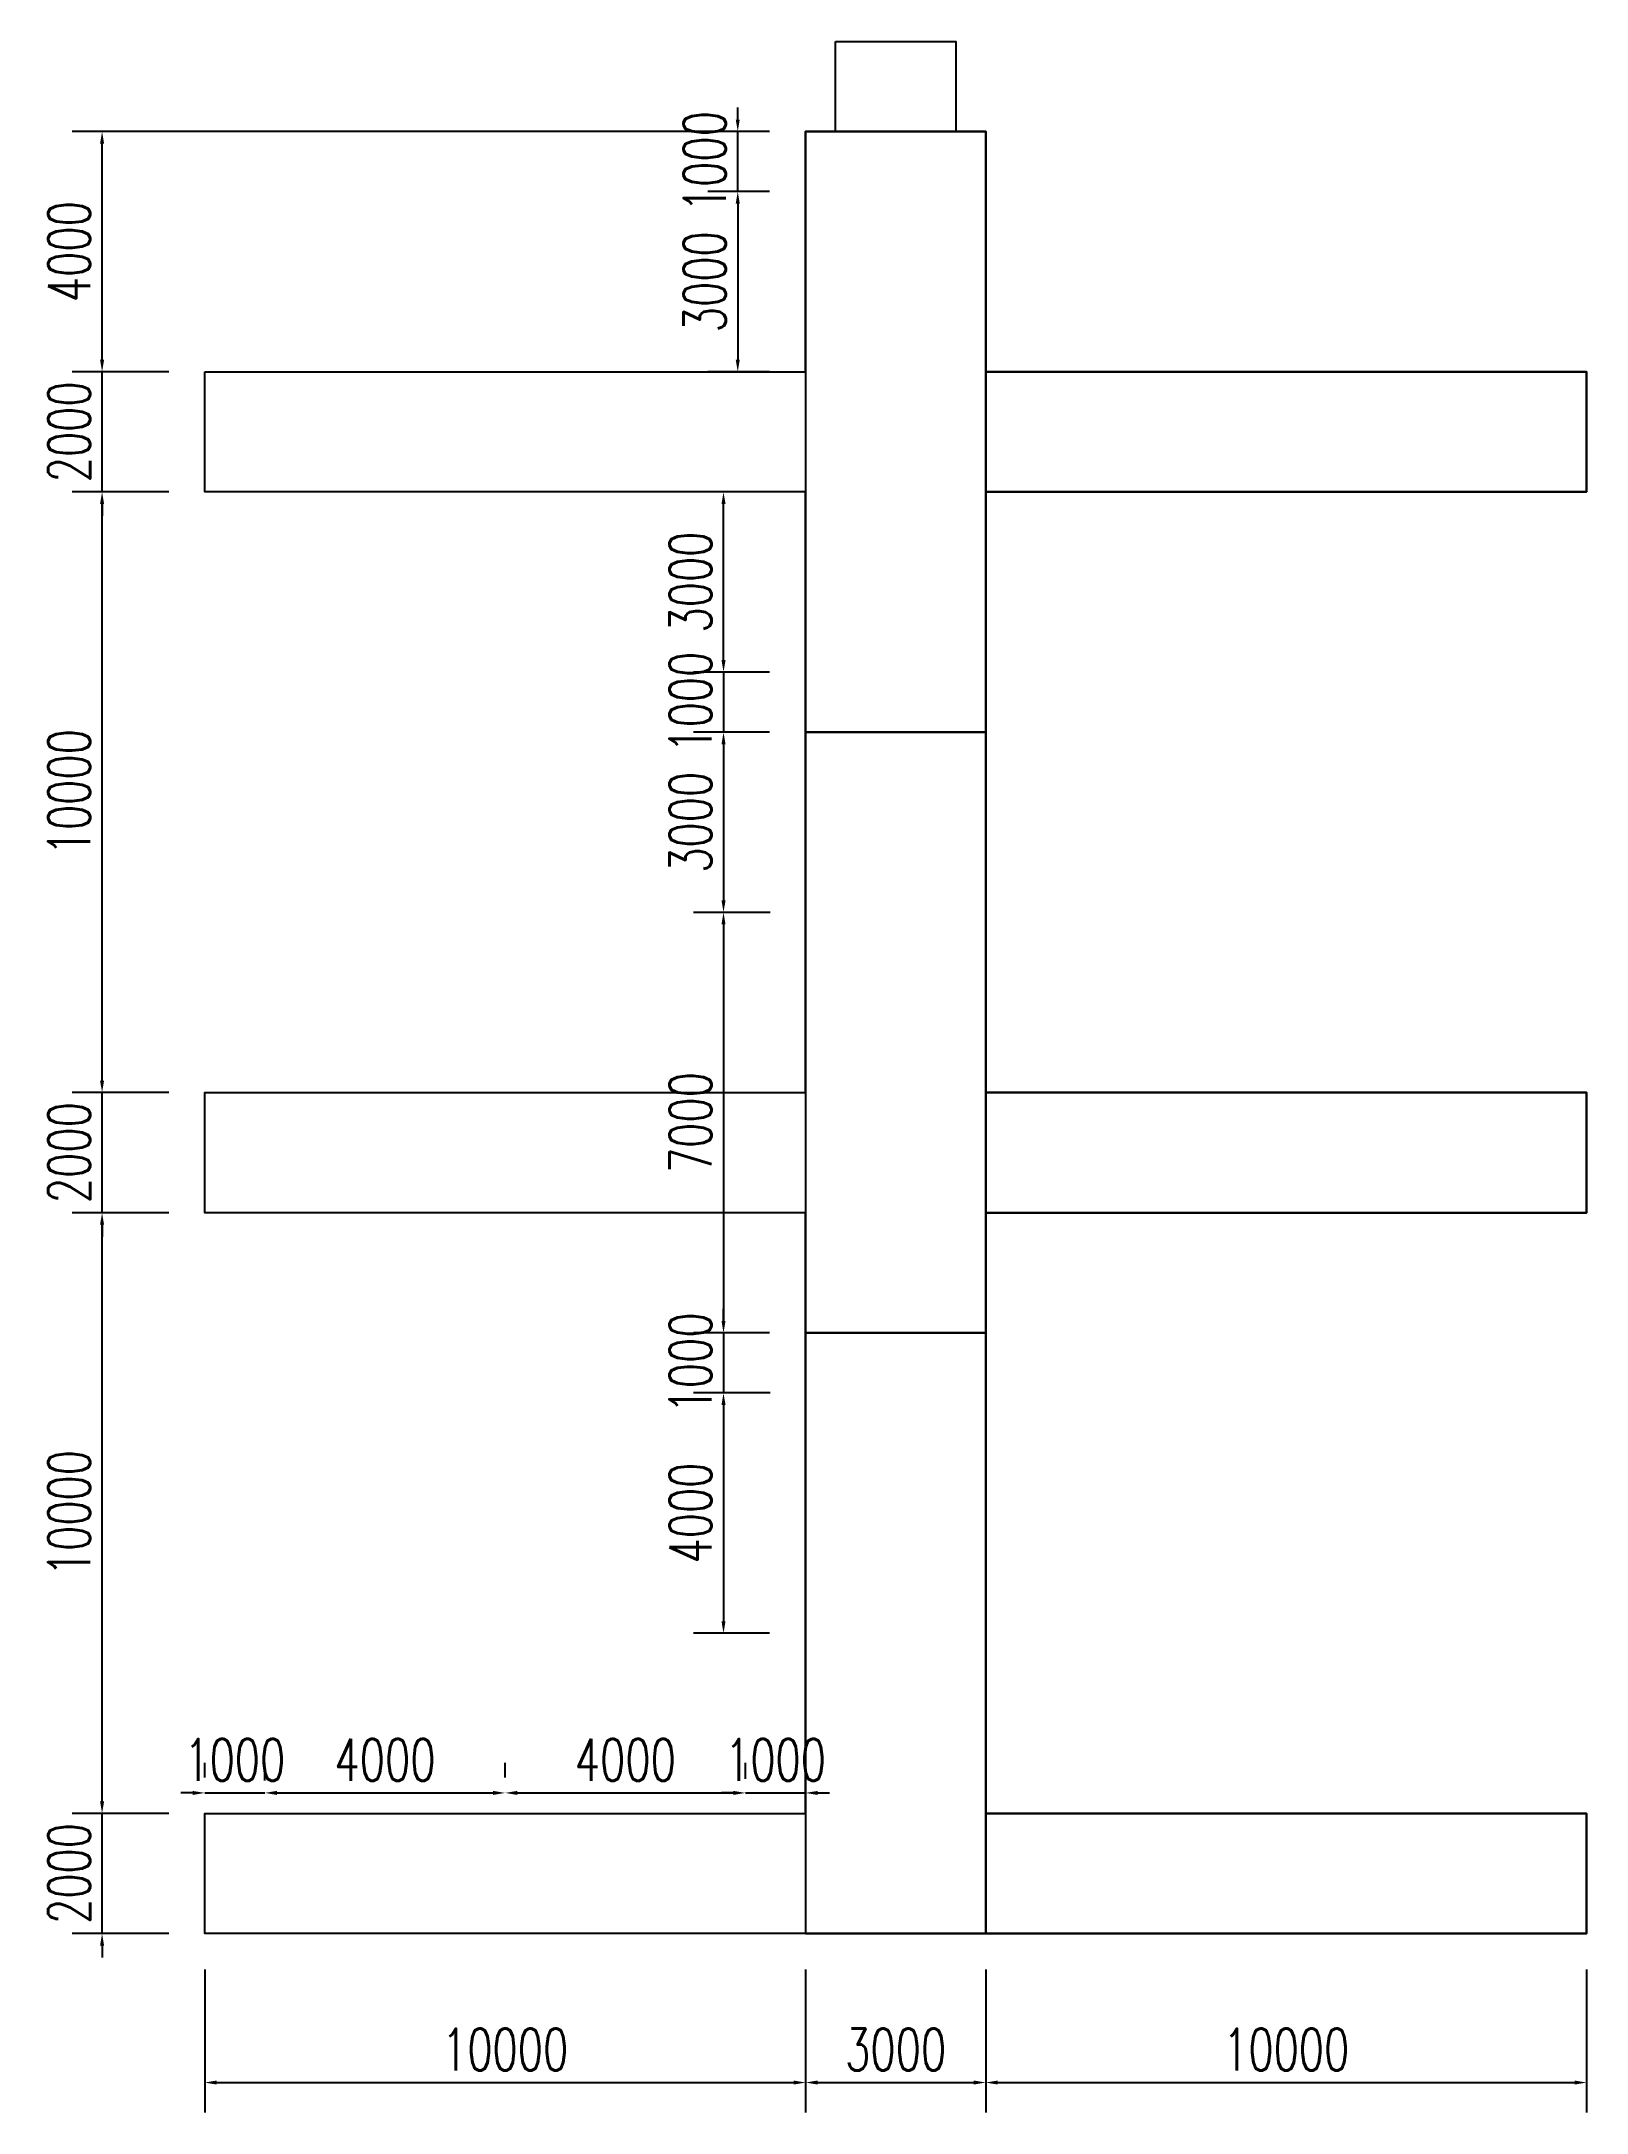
# Model space of a CAD drawing. Header units: millimetres. Extents: x -1690391 to -1305911, y 1095385 to 1536160.
# Drawn here: x -1525322 to -1499603, y 1095385 to 1129866 of the extents above; entities that cross this region are included whole.
import ezdxf

# ---------------------------------------------------------------- set-up
doc = ezdxf.new("R2010")
doc.units = ezdxf.units.MM
doc.header["$LTSCALE"] = 10
doc.layers.get('0').update_dxf_attribs({"linetype": 'CONTINUOUS'})
doc.layers.get('DEFPOINTS').update_dxf_attribs({"linetype": 'CONTINUOUS'})
for name, color, linetype in [('PUB_DIM', 3, 'CONTINUOUS'), ('W-_ANTICOLLISION防撞措施', 6, 'CONTINUOUS'), ('W-STEEL_FRAME钢架', 3, 'CONTINUOUS')]:
    doc.layers.add(name, color=color, linetype=linetype)
doc.styles.add('STANDARD_T3', font='simplex.shx', dxfattribs={"width": 0.7, "bigfont": 'gbcbig.shx'})
doc.dimstyles.new('W&&200', dxfattribs={"dimtxt": 700, "dimasz": 200, "dimexe": 500, "dimexo": 600, "dimgap": 200, "dimtad": 1, "dimdec": 0, "dimzin": 0, "dimdsep": 46, "dimtxsty": 'STANDARD_T3', "dimcen": 0.09, "dimclrd": 1, "dimclre": 1, "dimclrt": 7, "dimazin": 2, "dimtfac": 1, "dimtdec": 0, "dimtix": 1, "dimtmove": 2, "dimatfit": 3, "dimfxl": 100, "dimtolj": 1, "dimtzin": 0, "dimarcsym": 0})

msp = doc.modelspace()

# ---------------------------------------------------------------- blocks, each defined once
blk = doc.blocks.new('*D228')
at = {"layer": 'DEFPOINTS', "color": 0, "transparency": 16777216}
for p in [(-1524312, 1100366), (-1522603, 1100366, -275), (-1522603, 1098366, -275)]:
    blk.add_point(p, dxfattribs=at)
at = {"layer": 'PUB_DIM', "color": 1, "lineweight": -2, "transparency": 16777216}
for p, q in [((-1524312, 1100566), (-1524312, 1100766)), ((-1523203, 1100366), (-1524812, 1100366)), ((-1524312, 1098366), (-1524312, 1100366)), ((-1523203, 1098366), (-1524812, 1098366)), ((-1524312, 1098166), (-1524312, 1097966))]:
    blk.add_line(p, q, dxfattribs=at)
at = {"layer": 'PUB_DIM', "color": 1, "transparency": 16777216}
for points in [[(-1524346, 1100566), (-1524279, 1100566), (-1524312, 1100366)], [(-1524346, 1098166), (-1524279, 1098166), (-1524312, 1098366)]]:
    blk.add_solid(points, dxfattribs=at)
at = {"layer": 'PUB_DIM', "color": 7, "transparency": 16777216, "insert": (-1524862, 1099366), "char_height": 700, "attachment_point": 5, "rotation": 90, "style": 'STANDARD_T3'}
blk.add_mtext('\\A1;2000', dxfattribs=at)
blk = doc.blocks.new('*D229')
at = {"layer": 'DEFPOINTS', "color": 0, "transparency": 16777216}
for p in [(-1524312, 1110366), (-1522603, 1110366, -275), (-1522603, 1100366, -275)]:
    blk.add_point(p, dxfattribs=at)
at = {"layer": 'PUB_DIM', "color": 1, "lineweight": -2, "transparency": 16777216}
for p, q in [((-1523203, 1110366), (-1524812, 1110366)), ((-1524312, 1100566), (-1524312, 1110166)), ((-1523203, 1100366), (-1524812, 1100366))]:
    blk.add_line(p, q, dxfattribs=at)
at = {"layer": 'PUB_DIM', "color": 1, "transparency": 16777216}
for points in [[(-1524346, 1110166), (-1524279, 1110166), (-1524312, 1110366)], [(-1524346, 1100566), (-1524279, 1100566), (-1524312, 1100366)]]:
    blk.add_solid(points, dxfattribs=at)
at = {"layer": 'PUB_DIM', "color": 7, "transparency": 16777216, "insert": (-1524862, 1105366), "char_height": 700, "attachment_point": 5, "rotation": 90, "style": 'STANDARD_T3'}
blk.add_mtext('\\A1;10000', dxfattribs=at)
blk = doc.blocks.new('*D230')
at = {"layer": 'DEFPOINTS', "color": 0, "transparency": 16777216}
for p in [(-1524312, 1112366), (-1522603, 1112366, -275), (-1522603, 1110366, -275)]:
    blk.add_point(p, dxfattribs=at)
at = {"layer": 'PUB_DIM', "color": 1, "lineweight": -2, "transparency": 16777216}
for p, q in [((-1524312, 1112566), (-1524312, 1112766)), ((-1523203, 1112366), (-1524812, 1112366)), ((-1524312, 1110366), (-1524312, 1112366)), ((-1523203, 1110366), (-1524812, 1110366)), ((-1524312, 1110166), (-1524312, 1109966))]:
    blk.add_line(p, q, dxfattribs=at)
at = {"layer": 'PUB_DIM', "color": 1, "transparency": 16777216}
for points in [[(-1524346, 1112566), (-1524279, 1112566), (-1524312, 1112366)], [(-1524346, 1110166), (-1524279, 1110166), (-1524312, 1110366)]]:
    blk.add_solid(points, dxfattribs=at)
at = {"layer": 'PUB_DIM', "color": 7, "transparency": 16777216, "insert": (-1524862, 1111366), "char_height": 700, "attachment_point": 5, "rotation": 90, "style": 'STANDARD_T3'}
blk.add_mtext('\\A1;2000', dxfattribs=at)
blk = doc.blocks.new('*D231')
at = {"layer": 'DEFPOINTS', "color": 0, "transparency": 16777216}
for p in [(-1524312, 1122366), (-1522603, 1122366, -275), (-1522603, 1112366, -275)]:
    blk.add_point(p, dxfattribs=at)
at = {"layer": 'PUB_DIM', "color": 1, "lineweight": -2, "transparency": 16777216}
for p, q in [((-1523203, 1122366), (-1524812, 1122366)), ((-1524312, 1112566), (-1524312, 1122166)), ((-1523203, 1112366), (-1524812, 1112366))]:
    blk.add_line(p, q, dxfattribs=at)
at = {"layer": 'PUB_DIM', "color": 1, "transparency": 16777216}
for points in [[(-1524346, 1122166), (-1524279, 1122166), (-1524312, 1122366)], [(-1524346, 1112566), (-1524279, 1112566), (-1524312, 1112366)]]:
    blk.add_solid(points, dxfattribs=at)
at = {"layer": 'PUB_DIM', "color": 7, "transparency": 16777216, "insert": (-1524862, 1117366), "char_height": 700, "attachment_point": 5, "rotation": 90, "style": 'STANDARD_T3'}
blk.add_mtext('\\A1;10000', dxfattribs=at)
blk = doc.blocks.new('*D232')
at = {"layer": 'DEFPOINTS', "color": 0, "transparency": 16777216}
for p in [(-1524312, 1124366), (-1522603, 1124366, -275), (-1522603, 1122366, -275)]:
    blk.add_point(p, dxfattribs=at)
at = {"layer": 'PUB_DIM', "color": 1, "lineweight": -2, "transparency": 16777216}
for p, q in [((-1524312, 1124566), (-1524312, 1124766)), ((-1523203, 1124366), (-1524812, 1124366)), ((-1524312, 1122366), (-1524312, 1124366)), ((-1523203, 1122366), (-1524812, 1122366)), ((-1524312, 1122166), (-1524312, 1121966))]:
    blk.add_line(p, q, dxfattribs=at)
at = {"layer": 'PUB_DIM', "color": 1, "transparency": 16777216}
for points in [[(-1524346, 1124566), (-1524279, 1124566), (-1524312, 1124366)], [(-1524346, 1122166), (-1524279, 1122166), (-1524312, 1122366)]]:
    blk.add_solid(points, dxfattribs=at)
at = {"layer": 'PUB_DIM', "color": 7, "transparency": 16777216, "insert": (-1524862, 1123366), "char_height": 700, "attachment_point": 5, "rotation": 90, "style": 'STANDARD_T3'}
blk.add_mtext('\\A1;2000', dxfattribs=at)
blk = doc.blocks.new('*D233')
at = {"layer": 'DEFPOINTS', "color": 0, "transparency": 16777216}
for p in [(-1524312, 1128366), (-1512603, 1128366, -275), (-1522603, 1124366, -275)]:
    blk.add_point(p, dxfattribs=at)
at = {"layer": 'PUB_DIM', "color": 1, "lineweight": -2, "transparency": 16777216}
for p, q in [((-1513203, 1128366), (-1524812, 1128366)), ((-1524312, 1124566), (-1524312, 1128166)), ((-1523203, 1124366), (-1524812, 1124366))]:
    blk.add_line(p, q, dxfattribs=at)
at = {"layer": 'PUB_DIM', "color": 1, "transparency": 16777216}
for points in [[(-1524346, 1128166), (-1524279, 1128166), (-1524312, 1128366)], [(-1524346, 1124566), (-1524279, 1124566), (-1524312, 1124366)]]:
    blk.add_solid(points, dxfattribs=at)
at = {"layer": 'PUB_DIM', "color": 7, "transparency": 16777216, "insert": (-1524862, 1126366), "char_height": 700, "attachment_point": 5, "rotation": 90, "style": 'STANDARD_T3'}
blk.add_mtext('\\A1;4000', dxfattribs=at)
blk = doc.blocks.new('*D234')
at = {"layer": 'DEFPOINTS', "color": 0, "transparency": 16777216}
for p in [(-1522603, 1098366, -275), (-1512603, 1098366, -275), (-1512603, 1095885)]:
    blk.add_point(p, dxfattribs=at)
at = {"layer": 'PUB_DIM', "color": 1, "lineweight": -2, "transparency": 16777216}
for p, q in [((-1522603, 1097766), (-1522603, 1095385)), ((-1512603, 1097766), (-1512603, 1095385)), ((-1522403, 1095885), (-1512803, 1095885))]:
    blk.add_line(p, q, dxfattribs=at)
at = {"layer": 'PUB_DIM', "color": 1, "transparency": 16777216}
for points in [[(-1522403, 1095919), (-1522403, 1095852), (-1522603, 1095885)], [(-1512803, 1095919), (-1512803, 1095852), (-1512603, 1095885)]]:
    blk.add_solid(points, dxfattribs=at)
at = {"layer": 'PUB_DIM', "color": 7, "transparency": 16777216, "insert": (-1517603, 1096435), "char_height": 700, "attachment_point": 5, "style": 'STANDARD_T3'}
blk.add_mtext('\\A1;10000', dxfattribs=at)
blk = doc.blocks.new('*D235')
at = {"layer": 'DEFPOINTS', "color": 0, "transparency": 16777216}
for p in [(-1512603, 1098366, -275), (-1509603, 1098366, -275), (-1509603, 1095885)]:
    blk.add_point(p, dxfattribs=at)
at = {"layer": 'PUB_DIM', "color": 1, "lineweight": -2, "transparency": 16777216}
for p, q in [((-1512603, 1097766), (-1512603, 1095385)), ((-1509603, 1097766), (-1509603, 1095385)), ((-1512403, 1095885), (-1509803, 1095885))]:
    blk.add_line(p, q, dxfattribs=at)
at = {"layer": 'PUB_DIM', "color": 1, "transparency": 16777216}
for points in [[(-1512403, 1095919), (-1512403, 1095852), (-1512603, 1095885)], [(-1509803, 1095919), (-1509803, 1095852), (-1509603, 1095885)]]:
    blk.add_solid(points, dxfattribs=at)
at = {"layer": 'PUB_DIM', "color": 7, "transparency": 16777216, "insert": (-1511103, 1096435), "char_height": 700, "attachment_point": 5, "style": 'STANDARD_T3'}
blk.add_mtext('\\A1;3000', dxfattribs=at)
blk = doc.blocks.new('*D236')
at = {"layer": 'DEFPOINTS', "color": 0, "transparency": 16777216}
for p in [(-1509603, 1098366, -275), (-1499603, 1098366, -275), (-1499603, 1095885)]:
    blk.add_point(p, dxfattribs=at)
at = {"layer": 'PUB_DIM', "color": 1, "lineweight": -2, "transparency": 16777216}
for p, q in [((-1509603, 1097766), (-1509603, 1095385)), ((-1499603, 1097766), (-1499603, 1095385)), ((-1509403, 1095885), (-1499803, 1095885))]:
    blk.add_line(p, q, dxfattribs=at)
at = {"layer": 'PUB_DIM', "color": 1, "transparency": 16777216}
for points in [[(-1509403, 1095919), (-1509403, 1095852), (-1509603, 1095885)], [(-1499803, 1095919), (-1499803, 1095852), (-1499603, 1095885)]]:
    blk.add_solid(points, dxfattribs=at)
at = {"layer": 'PUB_DIM', "color": 7, "transparency": 16777216, "insert": (-1504603, 1096435), "char_height": 700, "attachment_point": 5, "style": 'STANDARD_T3'}
blk.add_mtext('\\A1;10000', dxfattribs=at)
blk = doc.blocks.new('*D258')
at = {"layer": 'DEFPOINTS', "color": 0, "transparency": 16777216}
for p in [(-1521603, 1100707), (-1522603, 1100366, -275), (-1521603, 1100316, -255)]:
    blk.add_point(p, dxfattribs=at)
at = {"layer": 'W-STEEL_FRAME钢架', "color": 1, "lineweight": -2, "transparency": 16777216}
for p, q in [((-1522603, 1100966), (-1522603, 1101207)), ((-1521603, 1100916), (-1521603, 1101207)), ((-1522803, 1100707), (-1523003, 1100707)), ((-1522603, 1100707), (-1521603, 1100707)), ((-1521403, 1100707), (-1521203, 1100707))]:
    blk.add_line(p, q, dxfattribs=at)
at = {"layer": 'W-STEEL_FRAME钢架', "color": 1, "transparency": 16777216}
for points in [[(-1522803, 1100740), (-1522803, 1100674), (-1522603, 1100707)], [(-1521403, 1100740), (-1521403, 1100674), (-1521603, 1100707)]]:
    blk.add_solid(points, dxfattribs=at)
at = {"layer": 'W-STEEL_FRAME钢架', "color": 7, "transparency": 16777216, "insert": (-1522103, 1101257), "char_height": 700, "attachment_point": 5, "style": 'STANDARD_T3'}
blk.add_mtext('\\A1;1000', dxfattribs=at)
blk = doc.blocks.new('*D259')
at = {"layer": 'DEFPOINTS', "color": 0, "transparency": 16777216}
for p in [(-1517603, 1100707), (-1521603, 1100316, -255), (-1517603, 1100366, -275)]:
    blk.add_point(p, dxfattribs=at)
at = {"layer": 'W-STEEL_FRAME钢架', "color": 1, "lineweight": -2, "transparency": 16777216}
for p, q in [((-1521603, 1100916), (-1521603, 1101207)), ((-1517603, 1100966), (-1517603, 1101207)), ((-1521403, 1100707), (-1517803, 1100707))]:
    blk.add_line(p, q, dxfattribs=at)
at = {"layer": 'W-STEEL_FRAME钢架', "color": 1, "transparency": 16777216}
for points in [[(-1521403, 1100740), (-1521403, 1100674), (-1521603, 1100707)], [(-1517803, 1100740), (-1517803, 1100674), (-1517603, 1100707)]]:
    blk.add_solid(points, dxfattribs=at)
at = {"layer": 'W-STEEL_FRAME钢架', "color": 7, "transparency": 16777216, "insert": (-1519603, 1101257), "char_height": 700, "attachment_point": 5, "style": 'STANDARD_T3'}
blk.add_mtext('\\A1;4000', dxfattribs=at)
blk = doc.blocks.new('*D260')
at = {"layer": 'DEFPOINTS', "color": 0, "transparency": 16777216}
for p in [(-1513603, 1100707), (-1517603, 1100366, -275), (-1513603, 1100344, -275)]:
    blk.add_point(p, dxfattribs=at)
at = {"layer": 'W-STEEL_FRAME钢架', "color": 1, "lineweight": -2, "transparency": 16777216}
for p, q in [((-1517603, 1100966), (-1517603, 1101207)), ((-1513603, 1100944), (-1513603, 1101207)), ((-1517403, 1100707), (-1513803, 1100707))]:
    blk.add_line(p, q, dxfattribs=at)
at = {"layer": 'W-STEEL_FRAME钢架', "color": 1, "transparency": 16777216}
for points in [[(-1517403, 1100740), (-1517403, 1100674), (-1517603, 1100707)], [(-1513803, 1100740), (-1513803, 1100674), (-1513603, 1100707)]]:
    blk.add_solid(points, dxfattribs=at)
at = {"layer": 'W-STEEL_FRAME钢架', "color": 7, "transparency": 16777216, "insert": (-1515603, 1101257), "char_height": 700, "attachment_point": 5, "style": 'STANDARD_T3'}
blk.add_mtext('\\A1;4000', dxfattribs=at)
blk = doc.blocks.new('*D261')
at = {"layer": 'DEFPOINTS', "color": 0, "transparency": 16777216}
for p in [(-1512603, 1100707), (-1513603, 1100344, -275), (-1512603, 1100366, -275)]:
    blk.add_point(p, dxfattribs=at)
at = {"layer": 'W-STEEL_FRAME钢架', "color": 1, "lineweight": -2, "transparency": 16777216}
for p, q in [((-1513603, 1100944), (-1513603, 1101207)), ((-1512603, 1100966), (-1512603, 1101207)), ((-1513803, 1100707), (-1514003, 1100707)), ((-1513603, 1100707), (-1512603, 1100707)), ((-1512403, 1100707), (-1512203, 1100707))]:
    blk.add_line(p, q, dxfattribs=at)
at = {"layer": 'W-STEEL_FRAME钢架', "color": 1, "transparency": 16777216}
for points in [[(-1513803, 1100740), (-1513803, 1100674), (-1513603, 1100707)], [(-1512403, 1100740), (-1512403, 1100674), (-1512603, 1100707)]]:
    blk.add_solid(points, dxfattribs=at)
at = {"layer": 'W-STEEL_FRAME钢架', "color": 7, "transparency": 16777216, "insert": (-1513103, 1101257), "char_height": 700, "attachment_point": 5, "style": 'STANDARD_T3'}
blk.add_mtext('\\A1;1000', dxfattribs=at)
blk = doc.blocks.new('*D262')
at = {"layer": 'DEFPOINTS', "color": 0, "transparency": 16777216}
for p in [(-1512603, 1127366), (-1513732, 1124366), (-1512603, 1124366, -275)]:
    blk.add_point(p, dxfattribs=at)
at = {"layer": 'W-STEEL_FRAME钢架', "color": 1, "lineweight": -2, "transparency": 16777216}
for p, q in [((-1513203, 1127366), (-1514232, 1127366)), ((-1513732, 1127166), (-1513732, 1124566)), ((-1513203, 1124366), (-1514232, 1124366))]:
    blk.add_line(p, q, dxfattribs=at)
at = {"layer": 'W-STEEL_FRAME钢架', "color": 1, "transparency": 16777216}
for points in [[(-1513765, 1127166), (-1513698, 1127166), (-1513732, 1127366)], [(-1513765, 1124566), (-1513698, 1124566), (-1513732, 1124366)]]:
    blk.add_solid(points, dxfattribs=at)
at = {"layer": 'W-STEEL_FRAME钢架', "color": 7, "transparency": 16777216, "insert": (-1514282, 1125866), "char_height": 700, "attachment_point": 5, "rotation": 90, "style": 'STANDARD_T3'}
blk.add_mtext('\\A1;3000', dxfattribs=at)
blk = doc.blocks.new('*D263')
at = {"layer": 'DEFPOINTS', "color": 0, "transparency": 16777216}
for p in [(-1513969, 1122366), (-1512603, 1122366, -275), (-1512603, 1119366, -295)]:
    blk.add_point(p, dxfattribs=at)
at = {"layer": 'W-STEEL_FRAME钢架', "color": 1, "lineweight": -2, "transparency": 16777216}
for p, q in [((-1513203, 1122366), (-1514469, 1122366)), ((-1513969, 1119566), (-1513969, 1122166)), ((-1513203, 1119366), (-1514469, 1119366))]:
    blk.add_line(p, q, dxfattribs=at)
at = {"layer": 'W-STEEL_FRAME钢架', "color": 1, "transparency": 16777216}
for points in [[(-1514002, 1122166), (-1513935, 1122166), (-1513969, 1122366)], [(-1514002, 1119566), (-1513935, 1119566), (-1513969, 1119366)]]:
    blk.add_solid(points, dxfattribs=at)
at = {"layer": 'W-STEEL_FRAME钢架', "color": 7, "transparency": 16777216, "insert": (-1514519, 1120866), "char_height": 700, "attachment_point": 5, "rotation": 90, "style": 'STANDARD_T3'}
blk.add_mtext('\\A1;3000', dxfattribs=at)
blk = doc.blocks.new('*D264')
at = {"layer": 'DEFPOINTS', "color": 0, "transparency": 16777216}
for p in [(-1513732, 1128366), (-1513203, 1128366), (-1512603, 1127366)]:
    blk.add_point(p, dxfattribs=at)
at = {"layer": 'W-STEEL_FRAME钢架', "color": 1, "lineweight": -2, "transparency": 16777216}
for p, q in [((-1513732, 1128566), (-1513732, 1128766)), ((-1513803, 1128366), (-1514232, 1128366)), ((-1513732, 1127366), (-1513732, 1128366)), ((-1513203, 1127366), (-1514232, 1127366)), ((-1513732, 1127166), (-1513732, 1126966))]:
    blk.add_line(p, q, dxfattribs=at)
at = {"layer": 'W-STEEL_FRAME钢架', "color": 1, "transparency": 16777216}
for points in [[(-1513765, 1128566), (-1513698, 1128566), (-1513732, 1128366)], [(-1513765, 1127166), (-1513698, 1127166), (-1513732, 1127366)]]:
    blk.add_solid(points, dxfattribs=at)
at = {"layer": 'W-STEEL_FRAME钢架', "color": 7, "transparency": 16777216, "insert": (-1514282, 1127866), "char_height": 700, "attachment_point": 5, "rotation": 90, "style": 'STANDARD_T3'}
blk.add_mtext('\\A1;1000', dxfattribs=at)
blk = doc.blocks.new('*D265')
at = {"layer": 'DEFPOINTS', "color": 0, "transparency": 16777216}
for p in [(-1512603, 1118366, -275), (-1513969, 1115366), (-1512591, 1115366, -295)]:
    blk.add_point(p, dxfattribs=at)
at = {"layer": 'W-STEEL_FRAME钢架', "color": 1, "lineweight": -2, "transparency": 16777216}
for p, q in [((-1513203, 1118366), (-1514469, 1118366)), ((-1513969, 1118166), (-1513969, 1115566)), ((-1513191, 1115366), (-1514469, 1115366))]:
    blk.add_line(p, q, dxfattribs=at)
at = {"layer": 'W-STEEL_FRAME钢架', "color": 1, "transparency": 16777216}
for points in [[(-1514002, 1118166), (-1513935, 1118166), (-1513969, 1118366)], [(-1514002, 1115566), (-1513935, 1115566), (-1513969, 1115366)]]:
    blk.add_solid(points, dxfattribs=at)
at = {"layer": 'W-STEEL_FRAME钢架', "color": 7, "transparency": 16777216, "insert": (-1514519, 1116866), "char_height": 700, "attachment_point": 5, "rotation": 90, "style": 'STANDARD_T3'}
blk.add_mtext('\\A1;3000', dxfattribs=at)
blk = doc.blocks.new('*D266')
at = {"layer": 'DEFPOINTS', "color": 0, "transparency": 16777216}
for p in [(-1512591, 1115366, -295), (-1513969, 1108366), (-1512603, 1108366, -275)]:
    blk.add_point(p, dxfattribs=at)
at = {"layer": 'W-STEEL_FRAME钢架', "color": 1, "lineweight": -2, "transparency": 16777216}
for p, q in [((-1513191, 1115366), (-1514469, 1115366)), ((-1513969, 1115166), (-1513969, 1108566)), ((-1513203, 1108366), (-1514469, 1108366))]:
    blk.add_line(p, q, dxfattribs=at)
at = {"layer": 'W-STEEL_FRAME钢架', "color": 1, "transparency": 16777216}
for points in [[(-1514002, 1115166), (-1513935, 1115166), (-1513969, 1115366)], [(-1514002, 1108566), (-1513935, 1108566), (-1513969, 1108366)]]:
    blk.add_solid(points, dxfattribs=at)
at = {"layer": 'W-STEEL_FRAME钢架', "color": 7, "transparency": 16777216, "insert": (-1514519, 1111866), "char_height": 700, "attachment_point": 5, "rotation": 90, "style": 'STANDARD_T3'}
blk.add_mtext('\\A1;7000', dxfattribs=at)
blk = doc.blocks.new('*D267')
at = {"layer": 'DEFPOINTS', "color": 0, "transparency": 16777216}
for p in [(-1512603, 1119366, -295), (-1513969, 1118366), (-1512603, 1118366, -275)]:
    blk.add_point(p, dxfattribs=at)
at = {"layer": 'W-STEEL_FRAME钢架', "color": 1, "lineweight": -2, "transparency": 16777216}
for p, q in [((-1513969, 1119566), (-1513969, 1119766)), ((-1513203, 1119366), (-1514469, 1119366)), ((-1513969, 1119366), (-1513969, 1118366)), ((-1513203, 1118366), (-1514469, 1118366)), ((-1513969, 1118166), (-1513969, 1117966))]:
    blk.add_line(p, q, dxfattribs=at)
at = {"layer": 'W-STEEL_FRAME钢架', "color": 1, "transparency": 16777216}
for points in [[(-1514002, 1119566), (-1513935, 1119566), (-1513969, 1119366)], [(-1514002, 1118166), (-1513935, 1118166), (-1513969, 1118366)]]:
    blk.add_solid(points, dxfattribs=at)
at = {"layer": 'W-STEEL_FRAME钢架', "color": 7, "transparency": 16777216, "insert": (-1514519, 1118866), "char_height": 700, "attachment_point": 5, "rotation": 90, "style": 'STANDARD_T3'}
blk.add_mtext('\\A1;1000', dxfattribs=at)
blk = doc.blocks.new('*D268')
at = {"layer": 'DEFPOINTS', "color": 0, "transparency": 16777216}
for p in [(-1512603, 1108366, -275), (-1513969, 1107366), (-1512591, 1107366, -295)]:
    blk.add_point(p, dxfattribs=at)
at = {"layer": 'W-STEEL_FRAME钢架', "color": 1, "lineweight": -2, "transparency": 16777216}
for p, q in [((-1513969, 1108566), (-1513969, 1108766)), ((-1513203, 1108366), (-1514469, 1108366)), ((-1513969, 1108366), (-1513969, 1107366)), ((-1513191, 1107366), (-1514469, 1107366)), ((-1513969, 1107166), (-1513969, 1106966))]:
    blk.add_line(p, q, dxfattribs=at)
at = {"layer": 'W-STEEL_FRAME钢架', "color": 1, "transparency": 16777216}
for points in [[(-1514002, 1108566), (-1513935, 1108566), (-1513969, 1108366)], [(-1514002, 1107166), (-1513935, 1107166), (-1513969, 1107366)]]:
    blk.add_solid(points, dxfattribs=at)
at = {"layer": 'W-STEEL_FRAME钢架', "color": 7, "transparency": 16777216, "insert": (-1514519, 1107866), "char_height": 700, "attachment_point": 5, "rotation": 90, "style": 'STANDARD_T3'}
blk.add_mtext('\\A1;1000', dxfattribs=at)
blk = doc.blocks.new('*D269')
at = {"layer": 'DEFPOINTS', "color": 0, "transparency": 16777216}
for p in [(-1512591, 1107366, -295), (-1513969, 1103366), (-1512603, 1103366)]:
    blk.add_point(p, dxfattribs=at)
at = {"layer": 'W-STEEL_FRAME钢架', "color": 1, "lineweight": -2, "transparency": 16777216}
for p, q in [((-1513191, 1107366), (-1514469, 1107366)), ((-1513969, 1107166), (-1513969, 1103566)), ((-1513203, 1103366), (-1514469, 1103366))]:
    blk.add_line(p, q, dxfattribs=at)
at = {"layer": 'W-STEEL_FRAME钢架', "color": 1, "transparency": 16777216}
for points in [[(-1514002, 1107166), (-1513935, 1107166), (-1513969, 1107366)], [(-1514002, 1103566), (-1513935, 1103566), (-1513969, 1103366)]]:
    blk.add_solid(points, dxfattribs=at)
at = {"layer": 'W-STEEL_FRAME钢架', "color": 7, "transparency": 16777216, "insert": (-1514519, 1105366), "char_height": 700, "attachment_point": 5, "rotation": 90, "style": 'STANDARD_T3'}
blk.add_mtext('\\A1;4000', dxfattribs=at)

# ---------------------------------------------------------------- dimensions: what is measured, and where the dimension line sits
at = {"layer": 'PUB_DIM'}
for base, p1, p2, picture, middle in [((-1524312.3, 1128366.1), (-1522603.4, 1124366.3, -275.3), (-1512603.4, 1128366.1, -275.3), '*D233', (-1524862.3, 1126366.2)), ((-1524312.3, 1124366.3), (-1522603.4, 1122366.3, -275.3), (-1522603.4, 1124366.3, -275.3), '*D232', (-1524862.3, 1123366.3)), ((-1524312.3, 1122366.3), (-1522603.4, 1112366.3, -275.3), (-1522603.4, 1122366.3, -275.3), '*D231', (-1524862.3, 1117366.3)), ((-1524312.3, 1112366.3), (-1522603.4, 1110366.3, -275.3), (-1522603.4, 1112366.3, -275.3), '*D230', (-1524862.3, 1111366.3)), ((-1524312.3, 1110366.3), (-1522603.4, 1100366.1, -275.3), (-1522603.4, 1110366.3, -275.3), '*D229', (-1524862.3, 1105366.2)), ((-1524312.3, 1100366.1), (-1522603.4, 1098366.1, -275.3), (-1522603.4, 1100366.1, -275.3), '*D228', (-1524862.3, 1099366.1))]:
    dim = msp.add_linear_dim(base=base, p1=p1, p2=p2, angle=90, dimstyle='W&&200', dxfattribs=at)
    dim.commit()
    dim.dimension.update_dxf_attribs({"geometry": picture, "text_midpoint": middle})
for base, p1, p2, picture, middle in [((-1512603.4, 1095885.3), (-1522603.4, 1098366.1, -275.3), (-1512603.4, 1098366.1, -275.3), '*D234', (-1517603.4, 1096435.3)), ((-1509603.4, 1095885.3), (-1512603.4, 1098366.1, -275.3), (-1509603.4, 1098366.1, -275.3), '*D235', (-1511103.4, 1096435.3)), ((-1499603.4, 1095885.3), (-1509603.4, 1098366.1, -275.3), (-1499603.4, 1098366.1, -275.3), '*D236', (-1504603.4, 1096435.3))]:
    dim = msp.add_linear_dim(base=base, p1=p1, p2=p2, dimstyle='W&&200', dxfattribs=at)
    dim.commit()
    dim.dimension.update_dxf_attribs({"geometry": picture, "text_midpoint": middle})
at = {"layer": 'W-STEEL_FRAME钢架'}
for base, p1, p2, picture, middle in [((-1513731.6, 1128366.1), (-1512603.4, 1127366.3), (-1513203.4, 1128366.1), '*D264', (-1514281.6, 1127866.2)), ((-1513731.6, 1124366.3), (-1512603.4, 1127366.3), (-1512603.4, 1124366.3, -275.3), '*D262', (-1514281.6, 1125866.3)), ((-1513968.8, 1122366.3), (-1512603.4, 1119366.3, -295.3), (-1512603.4, 1122366.3, -275.3), '*D263', (-1514518.8, 1120866.3)), ((-1513968.8, 1118366.1), (-1512603.4, 1119366.3, -295.3), (-1512603.4, 1118366.1, -275.3), '*D267', (-1514518.8, 1118866.2)), ((-1513968.8, 1115366.1), (-1512603.4, 1118366.1, -275.3), (-1512590.9, 1115366.1, -295.3), '*D265', (-1514518.8, 1116866.1)), ((-1513968.8, 1108366.1), (-1512590.9, 1115366.1, -295.3), (-1512603.4, 1108366.1, -275.3), '*D266', (-1514518.8, 1111866.1)), ((-1513968.8, 1107366.3), (-1512603.4, 1108366.1, -275.3), (-1512590.9, 1107366.3, -295.3), '*D268', (-1514518.8, 1107866.2)), ((-1513968.8, 1103366.1), (-1512590.9, 1107366.3, -295.3), (-1512603.4, 1103366.1), '*D269', (-1514518.8, 1105366.2))]:
    dim = msp.add_linear_dim(base=base, p1=p1, p2=p2, angle=90, dimstyle='W&&200', dxfattribs=at)
    dim.commit()
    dim.dimension.update_dxf_attribs({"geometry": picture, "text_midpoint": middle})
for base, p1, p2, picture, middle in [((-1521603.4, 1100707.1), (-1522603.4, 1100366.1, -275.3), (-1521603.4, 1100316.1, -255.3), '*D258', (-1522103.4, 1101257.1)), ((-1517603.4, 1100707.1), (-1521603.4, 1100316.1, -255.3), (-1517603.4, 1100366.1, -275.3), '*D259', (-1519603.4, 1101257.1)), ((-1513602.8855486, 1100707.10845), (-1517603.3855486, 1100366.0814291, -275.323675), (-1513602.8855486, 1100343.649333, -275.323675), '*D260', (-1515603.1355486, 1101257.10845)), ((-1512603.3855486, 1100707.10845), (-1513602.8855486, 1100343.649333, -275.323675), (-1512603.3855486, 1100366.0814291, -275.323675), '*D261', (-1513103.1355486, 1101257.10845))]:
    dim = msp.add_linear_dim(base=base, p1=p1, p2=p2, dimstyle='W&&200', dxfattribs=at)
    dim.commit()
    dim.dimension.update_dxf_attribs({"geometry": picture, "text_midpoint": middle})

# ---------------------------------------------------------------- linework, layer by layer
at = {"elevation": -275.3}
msp.add_lwpolyline([(-1512102.7, 1129866.1), (-1510102.7, 1129866.1), (-1510102.7, 1128366.1), (-1512102.7, 1128366.1)], close=True, dxfattribs=at)
at = {"layer": 'W-_ANTICOLLISION防撞措施', "elevation": -275.3, "flags": 128}
msp.add_lwpolyline([(-1522603.4, 1124366.3), (-1512603.4, 1124366.3), (-1512603.4, 1128366.1), (-1509603.4, 1128366.1), (-1509603.4, 1124366.3), (-1499603.4, 1124366.3), (-1499603.4, 1122366.3), (-1509603.4, 1122366.3), (-1509603.4, 1112366.3), (-1499603.4, 1112366.3), (-1499603.4, 1110366.3), (-1509603.4, 1110366.3), (-1509603.4, 1100366.1), (-1499603.4, 1100366.1), (-1499603.4, 1098366.1), (-1522603.4, 1098366.1), (-1522603.4, 1100366.1), (-1512603.4, 1100366.1), (-1512603.4, 1110366.3), (-1522603.4, 1110366.3), (-1522603.4, 1112366.3), (-1512603.4, 1112366.3), (-1512603.4, 1122366.3), (-1522603.4, 1122366.3)], close=True, dxfattribs=at)
at = {"layer": 'W-STEEL_FRAME钢架', "elevation": -275.3}
for points in [[(-1512603.4, 1118366.1), (-1509603.4, 1118366.1), (-1509603.4, 1128366.1), (-1512603.4, 1128366.1)], [(-1522603.4, 1124366.3), (-1512603.4, 1124366.3), (-1512603.4, 1122366.3), (-1522603.4, 1122366.3)], [(-1499603.4, 1124366.3), (-1509603.4, 1124366.3), (-1509603.4, 1122366.3), (-1499603.4, 1122366.3)], [(-1512603.4, 1108366.1), (-1509603.4, 1108366.1), (-1509603.4, 1118366.1), (-1512603.4, 1118366.1)], [(-1522603.4, 1112366.3), (-1512603.4, 1112366.3), (-1512603.4, 1110366.3), (-1522603.4, 1110366.3)], [(-1499603.4, 1112366.3), (-1509603.4, 1112366.3), (-1509603.4, 1110366.3), (-1499603.4, 1110366.3)], [(-1512603.4, 1098366.1), (-1509603.4, 1098366.1), (-1509603.4, 1108366.1), (-1512603.4, 1108366.1)], [(-1522603.4, 1100366.1), (-1512603.4, 1100366.1), (-1512603.4, 1098366.1), (-1522603.4, 1098366.1)], [(-1499603.4, 1100366.1), (-1509603.4, 1100366.1), (-1509603.4, 1098366.1), (-1499603.4, 1098366.1)]]:
    msp.add_lwpolyline(points, close=True, dxfattribs=at)

msp.set_redraw_order([(e.dxf.handle, doc.entitydb.next_handle()) for e in msp.query("TEXT MTEXT ATTDEF DIMENSION ARC_DIMENSION")])  # texts and dimensions are drawn at this point

doc.saveas('drawing.dxf')
